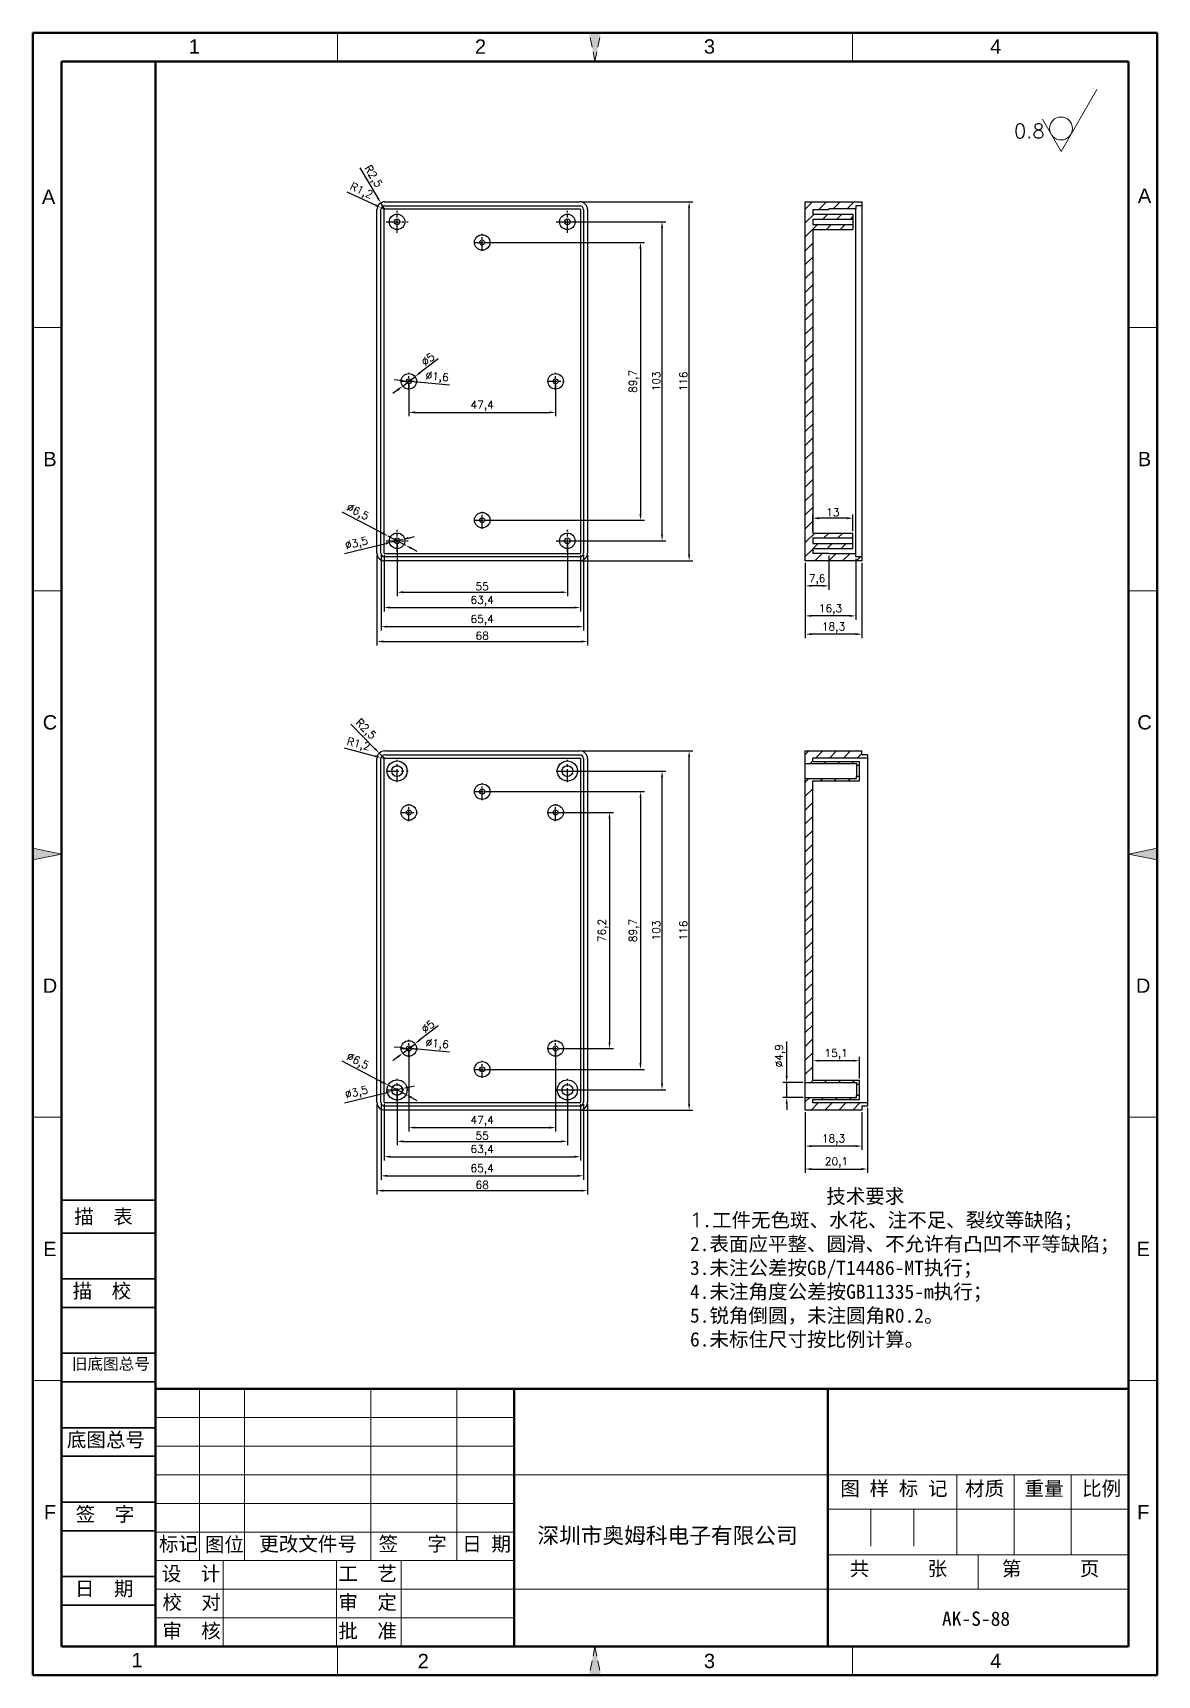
# Model space of a CAD drawing. Header units: millimetres. Extents: x 10420 to 10783, y 609 to 1139.
import ezdxf
from ezdxf.enums import TextEntityAlignment as Align

# ---------------------------------------------------------------- set-up
doc = ezdxf.new("R2010")
doc.units = ezdxf.units.MM
for name, pattern in [('ACAD_ISO10W100', [18, 12, -3, 0, -3]), ('CENTER', [50.8, 31.75, -6.35, 6.35, -6.35]), ('HIDDEN2', [4.7625, 3.175, -1.5875])]:
    doc.linetypes.add(name, pattern=pattern)
for name, color, linetype, lineweight in [('dim', 82, 'Continuous', 9), ('图层1', 7, 'ACAD_ISO10W100', 15), ('图层2', 7, 'Continuous', 30), ('图层3', 7, 'Continuous', 15), ('图层4', 7, 'Continuous', 40), ('图层5', 7, 'HIDDEN2', 15), ('细实线', 3, 'Continuous', 18)]:
    doc.layers.add(name, color=color, linetype=linetype, lineweight=lineweight)
doc.layers.add('尺寸线', color=7, linetype='Continuous')
doc.styles.get("Standard").update_dxf_attribs({"font": 'txt', "bigfont": 'gbcbig.shx'})
doc.styles.add('样式 3', font='arial.ttf', dxfattribs={"height": 3.8})
doc.dimstyles.new('ISO-25', dxfattribs={"dimtxt": 2.5, "dimasz": 2.5, "dimexe": 1.25, "dimexo": 0.625, "dimtad": 1, "dimtxsty": 'Standard', "dimcen": 2.5, "dimadec": 0, "dimazin": 0, "dimtfac": 1, "dimtmove": 0, "dimatfit": 3, "dimfxl": 0, "dimarcsym": 0})

msp = doc.modelspace()

# ---------------------------------------------------------------- texts
at = {"layer": '图层1', "color": 0, "style": '样式 3'}
for s, p in [('B', (10425.568, 1001.298)), ('B', (10779.074, 1001.298)), ('C', (10425.568, 916.252)), ('C', (10779.074, 916.252)), ('D', (10425.568, 831.206)), ('D', (10778.64, 831.206)), ('E', (10425.568, 746.16)), ('E', (10778.64, 746.16)), ('F', (10425.568, 661.114)), ('F', (10778.64, 661.114))]:
    msp.add_text(s, height=4.622, dxfattribs=at).set_placement(p, align=Align.MIDDLE)
at = {"layer": '图层1', "color": 0, "attachment_point": 1}
for s, insert, char_height, width in [('{\\fSimSun|b0|i0|c134|p2;图 样 标 记}', (10680.809, 671.126), 4.62206, 57.34374), ('{\\fSimSun|b0|i0|c134|p2;材质 }', (10721.122, 671.107), 4.62206, 38.54857), ('{\\fSimSun|b0|i0|c134|p2;标记}', (10460.758, 653.202), 4.62206, 12.94178), ('{\\fSimSun|b0|i0|c134|p2;图位}', (10475.601, 653.015), 4.62206, 12.94178), ('{\\fSimSun|b0|i0|c134|p2;更改文件号}', (10493.15, 653.202), 4.62206, 38.54857), ('{\\fSimSun|b0|i0|c134|p2;深圳市奥姆科电子有限公司}', (10582.987, 656.193), 5.13563, 97.03929), ('{\\fSimSun|b0|i0|c134|p2;审  核}', (10461.846, 625.121), 4.62206, 37.4818), ('{\\fSimSun|b0|i0|c134|p2;批  准}', (10518.71, 625.121), 4.62206, 38.54857)]:
    msp.add_mtext(s, dxfattribs=dict(at, insert=insert, char_height=char_height, width=width))
at = {"layer": '图层2', "color": 0, "attachment_point": 1}
for s, insert, char_height, width in [('{\\fSimSun|b0|i0|c134|p2;描\\fSimSun|b0|i0|c0|p2;  \\fSimSun|b0|i0|c134|p2;表}', (10433.412, 758.956), 4.62201, 51.79278), ('{\\fSimSun|b0|i0|c134|p2;描\\fSimSun|b0|i0|c0|p2;  \\fSimSun|b0|i0|c134|p2;校}', (10432.886, 734.921), 4.62201, 51.79278), ('{\\fSimSun|b0|i0|c134|p2;旧底图总号}', (10432.626, 710.887), 3.69765, 51.79278), ('{\\fSimSun|b0|i0|c134|p2;底图总号}', (10431.023, 686.852), 4.62201, 51.79278), ('{\\fSimSun|b0|i0|c134|p2;重量 }', (10740.313, 671.107), 4.62206, 38.54857), ('{\\fSimSun|b0|i0|c134|p2;比例 }', (10758.909, 671.107), 4.62206, 38.54857), ('{\\fSimSun|b0|i0|c134|p2;签\\fSimSun|b0|i0|c0|p2;  \\fSimSun|b0|i0|c134|p2;字}', (10433.886, 662.818), 4.62201, 51.79278), ('{\\fSimSun|b0|i0|c134|p2;签   字}', (10531.693, 653.202), 4.62206, 38.54857), ('{\\fSimSun|b0|i0|c134|p2;日 期}', (10558.692, 653.202), 4.62206, 38.54857), ('{\\fSimSun|b0|i0|c134|p2;设  计}', (10461.667, 643.609), 4.62206, 35.8284), ('{\\fSimSun|b0|i0|c134|p2;工  艺}', (10518.71, 643.609), 4.62206, 38.54857), ('{\\fSimSun|b0|i0|c134|p2;共      张}', (10683.856, 645.243), 4.62206, 51.13887), ('{\\fSimSun|b0|i0|c134|p2;第      页}', (10733.002, 645.243), 4.62206, 47.46694), ('{\\fSimSun|b0|i0|c134|p2;日\\fSimSun|b0|i0|c0|p2;  \\fSimSun|b0|i0|c134|p2;期}', (10433.623, 638.783), 4.62201, 51.79278), ('{\\fSimSun|b0|i0|c134|p2;校  对}', (10461.889, 634.365), 4.62206, 33.5133), ('{\\fSimSun|b0|i0|c134|p2;审  定}', (10518.71, 634.365), 4.62206, 38.54857), ('{\\fSimSun|b0|i0|c134|p2;AK-S-88}', (10713.657, 629.068), 4.62206, 47.46694)]:
    msp.add_mtext(s, dxfattribs=dict(at, insert=insert, char_height=char_height, width=width))
at = {"layer": '图层3', "color": 0, "insert": (10632.265, 765.507), "char_height": 4.62206, "width": 218.92104, "attachment_point": 1}
msp.add_mtext('{\\fSimSun|b0|i0|c134|p54;              技术要求\\P}1{\\fSimSun|b0|i0|c134|p54;.工件无色斑、水花、注不足、裂纹等缺陷；\\P2.表面应平整、圆滑、不允许有凸凹不平等缺陷；\\P3.未注公差按GB/T14486-MT执行；\\P4.未注角度公差按GB11335-m执行；\\P5.锐角倒圆，未注圆角R0.2。}\\P{\\fSimSun|b0|i0|c134|p2;6.未标住尺寸按比例计算。}', dxfattribs=at)
at = {"layer": '图层5', "color": 0, "style": '样式 3'}
for s, p in [('1', (10472.174, 1134.545)), ('2', (10564.616, 1134.545)), ('3', (10638.569, 1134.545)), ('4', (10731.01, 1134.545)), ('A', (10425.119, 1086.007)), ('A', (10779.074, 1086.344)), ('1', (10453.686, 613.379)), ('2', (10546.127, 613.103)), ('3', (10638.569, 613.103)), ('4', (10731.01, 613.103))]:
    msp.add_text(s, height=4.622, dxfattribs=at).set_placement(p, align=Align.MIDDLE)
at = {"layer": '细实线', "color": 0, "insert": (10736.905, 1109.544), "char_height": 4.6221, "width": 17.25624, "attachment_point": 1}
msp.add_mtext('0.8', dxfattribs=at)

# ---------------------------------------------------------------- blocks, each defined once
blk = doc.blocks.new('*D884')
at = {"layer": 'Defpoints', "color": 0}
for p in [(10596.68, 907.03), (10631.99, 907.03), (10596.68, 791.03)]:
    blk.add_point(p, dxfattribs=at)
at = {"layer": 'dim', "color": 0, "lineweight": -2}
for p, q in [((10597.3, 907.03), (10633.24, 907.03)), ((10631.99, 793.03), (10631.99, 905.03)), ((10597.3, 791.03), (10633.24, 791.03))]:
    blk.add_line(p, q, dxfattribs=at)
at = {"layer": 'dim', "color": 0}
for points in [[(10631.66, 905.03), (10632.33, 905.03), (10631.99, 907.03)], [(10631.66, 793.03), (10632.33, 793.03), (10631.99, 791.03)]]:
    blk.add_solid(points, dxfattribs=at)
at = {"layer": 'dim', "color": 0, "insert": (10630.12, 849.03), "char_height": 2.5, "attachment_point": 5, "rotation": 90}
blk.add_mtext('116', dxfattribs=at)
blk = doc.blocks.new('*D885')
at = {"layer": 'Defpoints', "color": 0}
for p in [(10592.68, 900.53), (10623.26, 900.53), (10592.68, 797.53)]:
    blk.add_point(p, dxfattribs=at)
at = {"layer": 'dim', "color": 0, "lineweight": -2}
for p, q in [((10593.3, 900.53), (10624.51, 900.53)), ((10623.26, 799.53), (10623.26, 898.53)), ((10593.3, 797.53), (10624.51, 797.53))]:
    blk.add_line(p, q, dxfattribs=at)
at = {"layer": 'dim', "color": 0}
for points in [[(10622.93, 898.53), (10623.59, 898.53), (10623.26, 900.53)], [(10622.93, 799.53), (10623.59, 799.53), (10623.26, 797.53)]]:
    blk.add_solid(points, dxfattribs=at)
at = {"layer": 'dim', "color": 0, "insert": (10621.38, 849.03), "char_height": 2.5, "attachment_point": 5, "rotation": 90}
blk.add_mtext('103', dxfattribs=at)
blk = doc.blocks.new('*D886')
at = {"layer": 'Defpoints', "color": 0}
for p in [(10588.88, 887.13), (10588.88, 810.93), (10606.27, 810.93)]:
    blk.add_point(p, dxfattribs=at)
at = {"layer": 'dim', "color": 0, "lineweight": -2}
for p, q in [((10589.5, 887.13), (10607.52, 887.13)), ((10606.27, 885.13), (10606.27, 812.93)), ((10589.5, 810.93), (10607.52, 810.93))]:
    blk.add_line(p, q, dxfattribs=at)
at = {"layer": 'dim', "color": 0}
for points in [[(10605.94, 885.13), (10606.6, 885.13), (10606.27, 887.13)], [(10605.94, 812.93), (10606.6, 812.93), (10606.27, 810.93)]]:
    blk.add_solid(points, dxfattribs=at)
at = {"layer": 'dim', "color": 0, "insert": (10604.19, 849.03), "char_height": 2.5, "attachment_point": 5, "rotation": 90}
blk.add_mtext('76,2', dxfattribs=at)
blk = doc.blocks.new('*D887')
at = {"layer": 'Defpoints', "color": 0}
for p in [(10565.18, 893.88), (10565.18, 804.18), (10616.29, 804.18)]:
    blk.add_point(p, dxfattribs=at)
at = {"layer": 'dim', "color": 0, "lineweight": -2}
for p, q in [((10565.8, 893.88), (10617.54, 893.88)), ((10616.29, 891.88), (10616.29, 806.18)), ((10565.8, 804.18), (10617.54, 804.18))]:
    blk.add_line(p, q, dxfattribs=at)
at = {"layer": 'dim', "color": 0}
for points in [[(10615.95, 891.88), (10616.62, 891.88), (10616.29, 893.88)], [(10615.95, 806.18), (10616.62, 806.18), (10616.29, 804.18)]]:
    blk.add_solid(points, dxfattribs=at)
at = {"layer": 'dim', "color": 0, "insert": (10614.2, 849.03), "char_height": 2.5, "attachment_point": 5, "rotation": 90}
blk.add_mtext('89,7', dxfattribs=at)
blk = doc.blocks.new('*D888')
at = {"layer": 'Defpoints', "color": 0}
for p in [(10531.18, 793.53), (10599.18, 793.53), (10599.18, 765)]:
    blk.add_point(p, dxfattribs=at)
at = {"layer": 'dim', "color": 0, "lineweight": -2}
for p, q in [((10531.18, 792.9), (10531.18, 763.75)), ((10599.18, 792.9), (10599.18, 763.75)), ((10533.18, 765), (10597.18, 765))]:
    blk.add_line(p, q, dxfattribs=at)
at = {"layer": 'dim', "color": 0}
for points in [[(10533.18, 765.33), (10533.18, 764.67), (10531.18, 765)], [(10597.18, 765.33), (10597.18, 764.67), (10599.18, 765)]]:
    blk.add_solid(points, dxfattribs=at)
at = {"layer": 'dim', "color": 0, "insert": (10565.18, 766.87), "char_height": 2.5, "attachment_point": 5}
blk.add_mtext('68', dxfattribs=at)
blk = doc.blocks.new('*D889')
at = {"layer": 'Defpoints', "color": 0}
for p in [(10541.48, 810.93), (10588.88, 810.93), (10588.88, 785.36)]:
    blk.add_point(p, dxfattribs=at)
at = {"layer": 'dim', "color": 0, "lineweight": -2}
for p, q in [((10541.48, 810.3), (10541.48, 784.11)), ((10588.88, 810.3), (10588.88, 784.11)), ((10543.48, 785.36), (10586.88, 785.36))]:
    blk.add_line(p, q, dxfattribs=at)
at = {"layer": 'dim', "color": 0}
for points in [[(10543.48, 785.7), (10543.48, 785.03), (10541.48, 785.36)], [(10586.88, 785.7), (10586.88, 785.03), (10588.88, 785.36)]]:
    blk.add_solid(points, dxfattribs=at)
at = {"layer": 'dim', "color": 0, "insert": (10565.18, 787.45), "char_height": 2.5, "attachment_point": 5}
blk.add_mtext('47,4', dxfattribs=at)
blk = doc.blocks.new('*D890')
at = {"layer": 'Defpoints', "color": 0}
for p in [(10537.68, 797.53), (10592.68, 797.53), (10592.68, 780.91)]:
    blk.add_point(p, dxfattribs=at)
at = {"layer": 'dim', "color": 0, "lineweight": -2}
for p, q in [((10537.68, 796.9), (10537.68, 779.66)), ((10592.68, 796.9), (10592.68, 779.66)), ((10539.68, 780.91), (10590.68, 780.91))]:
    blk.add_line(p, q, dxfattribs=at)
at = {"layer": 'dim', "color": 0}
for points in [[(10539.68, 781.24), (10539.68, 780.57), (10537.68, 780.91)], [(10590.68, 781.24), (10590.68, 780.57), (10592.68, 780.91)]]:
    blk.add_solid(points, dxfattribs=at)
at = {"layer": 'dim', "color": 0, "insert": (10565.18, 782.78), "char_height": 2.5, "attachment_point": 5}
blk.add_mtext('55', dxfattribs=at)
blk = doc.blocks.new('*D891')
at = {"layer": 'Defpoints', "color": 0}
for p in [(10533.48, 793.53), (10596.88, 793.53), (10596.88, 775.97)]:
    blk.add_point(p, dxfattribs=at)
at = {"layer": 'dim', "color": 0, "lineweight": -2}
for p, q in [((10533.48, 792.9), (10533.48, 774.72)), ((10596.88, 792.9), (10596.88, 774.72)), ((10535.48, 775.97), (10594.88, 775.97))]:
    blk.add_line(p, q, dxfattribs=at)
at = {"layer": 'dim', "color": 0}
for points in [[(10535.48, 776.3), (10535.48, 775.63), (10533.48, 775.97)], [(10594.88, 776.3), (10594.88, 775.63), (10596.88, 775.97)]]:
    blk.add_solid(points, dxfattribs=at)
at = {"layer": 'dim', "color": 0, "insert": (10565.18, 778.05), "char_height": 2.5, "attachment_point": 5}
blk.add_mtext('63,4', dxfattribs=at)
blk = doc.blocks.new('*D892')
at = {"layer": 'Defpoints', "color": 0}
for p in [(10532.48, 793.53), (10597.88, 793.53), (10597.88, 769.79)]:
    blk.add_point(p, dxfattribs=at)
at = {"layer": 'dim', "color": 0, "lineweight": -2}
for p, q in [((10532.48, 792.9), (10532.48, 768.54)), ((10597.88, 792.9), (10597.88, 768.54)), ((10534.48, 769.79), (10595.88, 769.79))]:
    blk.add_line(p, q, dxfattribs=at)
at = {"layer": 'dim', "color": 0}
for points in [[(10534.48, 770.12), (10534.48, 769.46), (10532.48, 769.79)], [(10595.88, 770.12), (10595.88, 769.46), (10597.88, 769.79)]]:
    blk.add_solid(points, dxfattribs=at)
at = {"layer": 'dim', "color": 0, "insert": (10565.18, 771.87), "char_height": 2.5, "attachment_point": 5}
blk.add_mtext('65,4', dxfattribs=at)
blk = doc.blocks.new('*D893')
at = {"layer": 'Defpoints', "color": 0}
for p in [(10669.5, 791.03), (10689.6, 792.33), (10689.6, 771.98)]:
    blk.add_point(p, dxfattribs=at)
at = {"layer": 'dim', "color": 0, "lineweight": -2}
for p, q in [((10669.5, 790.4), (10669.5, 770.73)), ((10689.6, 791.7), (10689.6, 770.73)), ((10671.5, 771.98), (10687.6, 771.98))]:
    blk.add_line(p, q, dxfattribs=at)
at = {"layer": 'dim', "color": 0}
for points in [[(10671.5, 772.31), (10671.5, 771.65), (10669.5, 771.98)], [(10687.6, 772.31), (10687.6, 771.65), (10689.6, 771.98)]]:
    blk.add_solid(points, dxfattribs=at)
at = {"layer": 'dim', "color": 0, "insert": (10679.55, 774.06), "char_height": 2.5, "attachment_point": 5}
blk.add_mtext('20,1', dxfattribs=at)
blk = doc.blocks.new('*D894')
at = {"layer": 'Defpoints', "color": 0}
for p in [(10669.5, 791.03), (10687.8, 791.03), (10669.5, 779.39)]:
    blk.add_point(p, dxfattribs=at)
at = {"layer": 'dim', "color": 0, "lineweight": -2}
for p, q in [((10669.5, 790.4), (10669.5, 778.14)), ((10687.8, 790.4), (10687.8, 778.14)), ((10685.8, 779.39), (10671.5, 779.39))]:
    blk.add_line(p, q, dxfattribs=at)
at = {"layer": 'dim', "color": 0}
for points in [[(10671.5, 779.72), (10671.5, 779.06), (10669.5, 779.39)], [(10685.8, 779.72), (10685.8, 779.06), (10687.8, 779.39)]]:
    blk.add_solid(points, dxfattribs=at)
at = {"layer": 'dim', "color": 0, "insert": (10678.65, 781.47), "char_height": 2.5, "attachment_point": 5}
blk.add_mtext('18,3', dxfattribs=at)
blk = doc.blocks.new('*D895')
at = {"layer": 'Defpoints', "color": 0}
for p in [(10671.9, 806.97), (10671.9, 800.64), (10687, 800.64)]:
    blk.add_point(p, dxfattribs=at)
at = {"layer": 'dim', "color": 0, "lineweight": -2}
for p, q in [((10671.9, 801.27), (10671.9, 808.22)), ((10685, 806.97), (10673.9, 806.97)), ((10687, 801.27), (10687, 808.22))]:
    blk.add_line(p, q, dxfattribs=at)
at = {"layer": 'dim', "color": 0}
for points in [[(10673.9, 807.3), (10673.9, 806.64), (10671.9, 806.97)], [(10685, 807.3), (10685, 806.64), (10687, 806.97)]]:
    blk.add_solid(points, dxfattribs=at)
at = {"layer": 'dim', "color": 0, "insert": (10679.45, 809.05), "char_height": 2.5, "attachment_point": 5}
blk.add_mtext('15,1', dxfattribs=at)
blk = doc.blocks.new('*D896')
at = {"layer": 'Defpoints', "color": 0}
for p in [(10663.5, 799.98), (10669.5, 799.98), (10669.5, 795.08)]:
    blk.add_point(p, dxfattribs=at)
at = {"layer": 'dim', "color": 0, "lineweight": -2}
for p, q in [((10663.5, 801.98), (10663.5, 813.14)), ((10668.87, 799.98), (10662.25, 799.98)), ((10663.5, 795.08), (10663.5, 799.98)), ((10668.87, 795.08), (10662.25, 795.08)), ((10663.5, 793.08), (10663.5, 791.08))]:
    blk.add_line(p, q, dxfattribs=at)
at = {"layer": 'dim', "color": 0}
for points in [[(10663.16, 801.98), (10663.83, 801.98), (10663.5, 799.98)], [(10663.16, 793.08), (10663.83, 793.08), (10663.5, 795.08)]]:
    blk.add_solid(points, dxfattribs=at)
at = {"layer": 'dim', "color": 0, "insert": (10661.41, 808.56), "char_height": 2.5, "attachment_point": 5, "rotation": 90}
blk.add_mtext('%%c4,9', dxfattribs=at)
blk = doc.blocks.new('*D897')
at = {"layer": 'Defpoints', "color": 0}
for p in [(10534.8, 799.04), (10540.55, 796.02)]:
    blk.add_point(p, dxfattribs=at)
at = {"layer": 'dim', "color": 0, "lineweight": -2}
for p, q in [((10519.82, 806.9), (10533.03, 799.97)), ((10540.55, 796.02), (10534.8, 799.04)), ((10542.33, 795.09), (10544.1, 794.16))]:
    blk.add_line(p, q, dxfattribs=at)
at = {"layer": 'dim', "color": 0}
for points in [[(10533.18, 800.26), (10532.87, 799.67), (10534.8, 799.04)], [(10542.48, 795.38), (10542.17, 794.79), (10540.55, 796.02)]]:
    blk.add_solid(points, dxfattribs=at)
at = {"layer": 'dim', "color": 0, "insert": (10524.84, 806.61), "char_height": 2.5, "attachment_point": 5, "rotation": 332.3211}
blk.add_mtext('∅6,5', dxfattribs=at)
blk = doc.blocks.new('*D898')
at = {"layer": 'Defpoints', "color": 0}
for p in [(10535.98, 797.11), (10539.38, 797.94)]:
    blk.add_point(p, dxfattribs=at)
at = {"layer": 'dim', "color": 0, "lineweight": -2}
for p, q in [((10520.66, 793.37), (10534.03, 796.64)), ((10539.38, 797.94), (10535.98, 797.11)), ((10541.32, 798.42), (10543.26, 798.89))]:
    blk.add_line(p, q, dxfattribs=at)
at = {"layer": 'dim', "color": 0}
for points in [[(10533.95, 796.96), (10534.11, 796.31), (10535.98, 797.11)], [(10541.24, 798.74), (10541.4, 798.09), (10539.38, 797.94)]]:
    blk.add_solid(points, dxfattribs=at)
at = {"layer": 'dim', "color": 0, "insert": (10524.62, 796.48), "char_height": 2.5, "attachment_point": 5, "rotation": 13.7347}
blk.add_mtext('∅3,5', dxfattribs=at)
blk = doc.blocks.new('*D899')
at = {"layer": 'Defpoints', "color": 0}
for p in [(10543.46, 812.45), (10539.49, 809.41)]:
    blk.add_point(p, dxfattribs=at)
at = {"layer": 'dim', "color": 0, "lineweight": -2}
for p, q in [((10550.93, 818.19), (10545.05, 813.67)), ((10539.49, 809.41), (10543.46, 812.45)), ((10537.91, 808.19), (10536.32, 806.97))]:
    blk.add_line(p, q, dxfattribs=at)
at = {"layer": 'dim', "color": 0}
for points in [[(10544.84, 813.93), (10545.25, 813.41), (10543.46, 812.45)], [(10537.71, 808.45), (10538.11, 807.92), (10539.49, 809.41)]]:
    blk.add_solid(points, dxfattribs=at)
at = {"layer": 'dim', "color": 0, "insert": (10547.64, 818.02), "char_height": 2.5, "attachment_point": 5, "rotation": 37.5319}
blk.add_mtext('∅5', dxfattribs=at)
blk = doc.blocks.new('*D900')
at = {"layer": 'Defpoints', "color": 0}
for p in [(10540.68, 811), (10542.27, 810.85)]:
    blk.add_point(p, dxfattribs=at)
at = {"layer": 'dim', "color": 0, "lineweight": -2}
for p, q in [((10538.69, 811.19), (10536.7, 811.38)), ((10540.68, 811), (10542.27, 810.85)), ((10554.55, 809.69), (10544.26, 810.66))]:
    blk.add_line(p, q, dxfattribs=at)
at = {"layer": 'dim', "color": 0}
for points in [[(10538.72, 811.52), (10538.66, 810.86), (10540.68, 811)], [(10544.3, 811), (10544.23, 810.33), (10542.27, 810.85)]]:
    blk.add_solid(points, dxfattribs=at)
at = {"layer": 'dim', "color": 0, "insert": (10550.6, 812.16), "char_height": 2.5, "attachment_point": 5, "rotation": 354.5928}
blk.add_mtext('∅1,6', dxfattribs=at)
blk = doc.blocks.new('*D901')
at = {"layer": 'Defpoints', "color": 0}
for p in [(10596.68, 1084.39), (10631.99, 1084.39), (10596.68, 968.39)]:
    blk.add_point(p, dxfattribs=at)
at = {"layer": 'dim', "color": 0, "lineweight": -2}
for p, q in [((10597.3, 1084.39), (10633.24, 1084.39)), ((10631.99, 970.39), (10631.99, 1082.39)), ((10597.3, 968.39), (10633.24, 968.39))]:
    blk.add_line(p, q, dxfattribs=at)
at = {"layer": 'dim', "color": 0}
for points in [[(10631.66, 1082.39), (10632.33, 1082.39), (10631.99, 1084.39)], [(10631.66, 970.39), (10632.33, 970.39), (10631.99, 968.39)]]:
    blk.add_solid(points, dxfattribs=at)
at = {"layer": 'dim', "color": 0, "insert": (10630.12, 1026.39), "char_height": 2.5, "attachment_point": 5, "rotation": 90}
blk.add_mtext('116', dxfattribs=at)
blk = doc.blocks.new('*D902')
at = {"layer": 'Defpoints', "color": 0}
for p in [(10592.68, 1077.89), (10623.26, 1077.89), (10592.68, 974.89)]:
    blk.add_point(p, dxfattribs=at)
at = {"layer": 'dim', "color": 0, "lineweight": -2}
for p, q in [((10593.3, 1077.89), (10624.51, 1077.89)), ((10623.26, 976.89), (10623.26, 1075.89)), ((10593.3, 974.89), (10624.51, 974.89))]:
    blk.add_line(p, q, dxfattribs=at)
at = {"layer": 'dim', "color": 0}
for points in [[(10622.93, 1075.89), (10623.59, 1075.89), (10623.26, 1077.89)], [(10622.93, 976.89), (10623.59, 976.89), (10623.26, 974.89)]]:
    blk.add_solid(points, dxfattribs=at)
at = {"layer": 'dim', "color": 0, "insert": (10621.38, 1026.39), "char_height": 2.5, "attachment_point": 5, "rotation": 90}
blk.add_mtext('103', dxfattribs=at)
blk = doc.blocks.new('*D904')
at = {"layer": 'Defpoints', "color": 0}
for p in [(10565.18, 1071.24), (10565.18, 981.54), (10616.29, 981.54)]:
    blk.add_point(p, dxfattribs=at)
at = {"layer": 'dim', "color": 0, "lineweight": -2}
for p, q in [((10565.8, 1071.24), (10617.54, 1071.24)), ((10616.29, 1069.24), (10616.29, 983.54)), ((10565.8, 981.54), (10617.54, 981.54))]:
    blk.add_line(p, q, dxfattribs=at)
at = {"layer": 'dim', "color": 0}
for points in [[(10615.95, 1069.24), (10616.62, 1069.24), (10616.29, 1071.24)], [(10615.95, 983.54), (10616.62, 983.54), (10616.29, 981.54)]]:
    blk.add_solid(points, dxfattribs=at)
at = {"layer": 'dim', "color": 0, "insert": (10614.2, 1026.39), "char_height": 2.5, "attachment_point": 5, "rotation": 90}
blk.add_mtext('89,7', dxfattribs=at)
blk = doc.blocks.new('*D905')
at = {"layer": 'Defpoints', "color": 0}
for p in [(10531.18, 970.89), (10599.18, 970.89), (10599.18, 942.36)]:
    blk.add_point(p, dxfattribs=at)
at = {"layer": 'dim', "color": 0, "lineweight": -2}
for p, q in [((10531.18, 970.27), (10531.18, 941.11)), ((10599.18, 970.27), (10599.18, 941.11)), ((10533.18, 942.36), (10597.18, 942.36))]:
    blk.add_line(p, q, dxfattribs=at)
at = {"layer": 'dim', "color": 0}
for points in [[(10533.18, 942.7), (10533.18, 942.03), (10531.18, 942.36)], [(10597.18, 942.7), (10597.18, 942.03), (10599.18, 942.36)]]:
    blk.add_solid(points, dxfattribs=at)
at = {"layer": 'dim', "color": 0, "insert": (10565.18, 944.24), "char_height": 2.5, "attachment_point": 5}
blk.add_mtext('68', dxfattribs=at)
blk = doc.blocks.new('*D907')
at = {"layer": 'Defpoints', "color": 0}
for p in [(10537.68, 974.89), (10592.68, 974.89), (10592.68, 958.27)]:
    blk.add_point(p, dxfattribs=at)
at = {"layer": 'dim', "color": 0, "lineweight": -2}
for p, q in [((10537.68, 974.27), (10537.68, 957.02)), ((10592.68, 974.27), (10592.68, 957.02)), ((10539.68, 958.27), (10590.68, 958.27))]:
    blk.add_line(p, q, dxfattribs=at)
at = {"layer": 'dim', "color": 0}
for points in [[(10539.68, 958.61), (10539.68, 957.94), (10537.68, 958.27)], [(10590.68, 958.61), (10590.68, 957.94), (10592.68, 958.27)]]:
    blk.add_solid(points, dxfattribs=at)
at = {"layer": 'dim', "color": 0, "insert": (10565.18, 960.15), "char_height": 2.5, "attachment_point": 5}
blk.add_mtext('55', dxfattribs=at)
blk = doc.blocks.new('*D908')
at = {"layer": 'Defpoints', "color": 0}
for p in [(10533.48, 970.89), (10596.88, 970.89), (10596.88, 953.33)]:
    blk.add_point(p, dxfattribs=at)
at = {"layer": 'dim', "color": 0, "lineweight": -2}
for p, q in [((10533.48, 970.27), (10533.48, 952.08)), ((10596.88, 970.27), (10596.88, 952.08)), ((10535.48, 953.33), (10594.88, 953.33))]:
    blk.add_line(p, q, dxfattribs=at)
at = {"layer": 'dim', "color": 0}
for points in [[(10535.48, 953.67), (10535.48, 953), (10533.48, 953.33)], [(10594.88, 953.67), (10594.88, 953), (10596.88, 953.33)]]:
    blk.add_solid(points, dxfattribs=at)
at = {"layer": 'dim', "color": 0, "insert": (10565.18, 955.42), "char_height": 2.5, "attachment_point": 5}
blk.add_mtext('63,4', dxfattribs=at)
blk = doc.blocks.new('*D909')
at = {"layer": 'Defpoints', "color": 0}
for p in [(10532.48, 970.89), (10597.88, 970.89), (10597.88, 947.16)]:
    blk.add_point(p, dxfattribs=at)
at = {"layer": 'dim', "color": 0, "lineweight": -2}
for p, q in [((10532.48, 970.27), (10532.48, 945.91)), ((10597.88, 970.27), (10597.88, 945.91)), ((10534.48, 947.16), (10595.88, 947.16))]:
    blk.add_line(p, q, dxfattribs=at)
at = {"layer": 'dim', "color": 0}
for points in [[(10534.48, 947.49), (10534.48, 946.82), (10532.48, 947.16)], [(10595.88, 947.49), (10595.88, 946.82), (10597.88, 947.16)]]:
    blk.add_solid(points, dxfattribs=at)
at = {"layer": 'dim', "color": 0, "insert": (10565.18, 949.24), "char_height": 2.5, "attachment_point": 5}
blk.add_mtext('65,4', dxfattribs=at)
blk = doc.blocks.new('*D910')
at = {"layer": 'Defpoints', "color": 0}
for p in [(10534.8, 976.4), (10540.55, 973.38)]:
    blk.add_point(p, dxfattribs=at)
at = {"layer": 'dim', "color": 0, "lineweight": -2}
for p, q in [((10519.82, 984.26), (10533.03, 977.33)), ((10540.55, 973.38), (10534.8, 976.4)), ((10542.33, 972.46), (10544.1, 971.53))]:
    blk.add_line(p, q, dxfattribs=at)
at = {"layer": 'dim', "color": 0}
for points in [[(10533.18, 977.63), (10532.87, 977.04), (10534.8, 976.4)], [(10542.48, 972.75), (10542.17, 972.16), (10540.55, 973.38)]]:
    blk.add_solid(points, dxfattribs=at)
at = {"layer": 'dim', "color": 0, "insert": (10524.84, 983.98), "char_height": 2.5, "attachment_point": 5, "rotation": 332.3211}
blk.add_mtext('∅6,5', dxfattribs=at)
blk = doc.blocks.new('*D911')
at = {"layer": 'Defpoints', "color": 0}
for p in [(10535.98, 974.48), (10539.38, 975.31)]:
    blk.add_point(p, dxfattribs=at)
at = {"layer": 'dim', "color": 0, "lineweight": -2}
for p, q in [((10541.32, 975.78), (10543.26, 976.26)), ((10520.66, 970.73), (10534.03, 974)), ((10539.38, 975.31), (10535.98, 974.48))]:
    blk.add_line(p, q, dxfattribs=at)
at = {"layer": 'dim', "color": 0}
for points in [[(10541.24, 976.11), (10541.4, 975.46), (10539.38, 975.31)], [(10533.95, 974.33), (10534.11, 973.68), (10535.98, 974.48)]]:
    blk.add_solid(points, dxfattribs=at)
at = {"layer": 'dim', "color": 0, "insert": (10524.62, 973.85), "char_height": 2.5, "attachment_point": 5, "rotation": 13.7347}
blk.add_mtext('∅3,5', dxfattribs=at)
blk = doc.blocks.new('*D912')
at = {"layer": 'Defpoints', "color": 0}
for p in [(10539.49, 1024.87), (10543.46, 1027.92)]:
    blk.add_point(p, dxfattribs=at)
at = {"layer": 'dim', "color": 0, "lineweight": -2}
for p, q in [((10550.93, 1033.65), (10545.05, 1029.14)), ((10539.49, 1024.87), (10543.46, 1027.92)), ((10537.91, 1023.65), (10536.32, 1022.43))]:
    blk.add_line(p, q, dxfattribs=at)
at = {"layer": 'dim', "color": 0}
for points in [[(10544.84, 1029.4), (10545.25, 1028.87), (10543.46, 1027.92)], [(10537.71, 1023.92), (10538.11, 1023.39), (10539.49, 1024.87)]]:
    blk.add_solid(points, dxfattribs=at)
at = {"layer": 'dim', "color": 0, "insert": (10547.64, 1033.49), "char_height": 2.5, "attachment_point": 5, "rotation": 37.5319}
blk.add_mtext('∅5', dxfattribs=at)
blk = doc.blocks.new('*D913')
at = {"layer": 'Defpoints', "color": 0}
for p in [(10540.68, 1026.47), (10542.27, 1026.32)]:
    blk.add_point(p, dxfattribs=at)
at = {"layer": 'dim', "color": 0, "lineweight": -2}
for p, q in [((10538.69, 1026.66), (10536.7, 1026.85)), ((10540.68, 1026.47), (10542.27, 1026.32)), ((10554.55, 1025.16), (10544.26, 1026.13))]:
    blk.add_line(p, q, dxfattribs=at)
at = {"layer": 'dim', "color": 0}
for points in [[(10538.72, 1026.99), (10538.66, 1026.33), (10540.68, 1026.47)], [(10544.3, 1026.46), (10544.23, 1025.8), (10542.27, 1026.32)]]:
    blk.add_solid(points, dxfattribs=at)
at = {"layer": 'dim', "color": 0, "insert": (10550.6, 1027.62), "char_height": 2.5, "attachment_point": 5, "rotation": 354.5928}
blk.add_mtext('∅1,6', dxfattribs=at)
blk = doc.blocks.new('*D914')
at = {"layer": 'Defpoints', "color": 0}
for p in [(10541.48, 1026.39), (10588.88, 1026.39), (10588.88, 1016.37)]:
    blk.add_point(p, dxfattribs=at)
at = {"layer": 'dim', "color": 0, "lineweight": -2}
for p, q in [((10541.48, 1025.77), (10541.48, 1015.12)), ((10588.88, 1025.77), (10588.88, 1015.12)), ((10543.48, 1016.37), (10586.88, 1016.37))]:
    blk.add_line(p, q, dxfattribs=at)
at = {"layer": 'dim', "color": 0}
for points in [[(10543.48, 1016.7), (10543.48, 1016.03), (10541.48, 1016.37)], [(10586.88, 1016.7), (10586.88, 1016.03), (10588.88, 1016.37)]]:
    blk.add_solid(points, dxfattribs=at)
at = {"layer": 'dim', "color": 0, "insert": (10565.18, 1018.45), "char_height": 2.5, "attachment_point": 5}
blk.add_mtext('47,4', dxfattribs=at)
blk = doc.blocks.new('*D915')
at = {"layer": 'Defpoints', "color": 0}
for p in [(10532.39, 1084.04), (10533.68, 1081.89)]:
    blk.add_point(p, dxfattribs=at)
at = {"layer": 'dim', "color": 0, "lineweight": -2}
for p, q in [((10525.61, 1095.33), (10531.36, 1085.75)), ((10533.68, 1081.89), (10532.39, 1084.04))]:
    blk.add_line(p, q, dxfattribs=at)
at = {"layer": 'dim', "color": 0}
blk.add_solid([(10531.65, 1085.92), (10531.07, 1085.58), (10532.39, 1084.04)], dxfattribs=at)
at = {"layer": 'dim', "color": 0, "insert": (10529.76, 1092.47), "char_height": 2.5, "attachment_point": 5, "rotation": 300.982}
blk.add_mtext('R2,5', dxfattribs=at)
blk = doc.blocks.new('*D916')
at = {"layer": 'Defpoints', "color": 0}
for p in [(10532.59, 1082.4), (10533.68, 1081.89)]:
    blk.add_point(p, dxfattribs=at)
at = {"layer": 'dim', "color": 0, "lineweight": -2}
for p, q in [((10521.4, 1087.59), (10530.77, 1083.24)), ((10533.68, 1081.89), (10532.59, 1082.4))]:
    blk.add_line(p, q, dxfattribs=at)
at = {"layer": 'dim', "color": 0}
blk.add_solid([(10530.91, 1083.54), (10530.63, 1082.94), (10532.59, 1082.4)], dxfattribs=at)
at = {"layer": 'dim', "color": 0, "insert": (10526.06, 1087.72), "char_height": 2.5, "attachment_point": 5, "rotation": 335.123}
blk.add_mtext('R1,2', dxfattribs=at)
blk = doc.blocks.new('*D917')
at = {"layer": 'Defpoints', "color": 0}
for p in [(10531.92, 906.31), (10533.68, 904.53)]:
    blk.add_point(p, dxfattribs=at)
at = {"layer": 'dim', "color": 0, "lineweight": -2}
for p, q in [((10522.69, 915.7), (10530.52, 907.74)), ((10533.68, 904.53), (10531.92, 906.31))]:
    blk.add_line(p, q, dxfattribs=at)
at = {"layer": 'dim', "color": 0}
blk.add_solid([(10530.76, 907.97), (10530.28, 907.5), (10531.92, 906.31)], dxfattribs=at)
at = {"layer": 'dim', "color": 0, "insert": (10527.39, 913.89), "char_height": 2.5, "attachment_point": 5, "rotation": 314.5246}
blk.add_mtext('R2,5', dxfattribs=at)
blk = doc.blocks.new('*D918')
at = {"layer": 'Defpoints', "color": 0}
for p in [(10532.52, 904.84), (10533.68, 904.53)]:
    blk.add_point(p, dxfattribs=at)
at = {"layer": 'dim', "color": 0, "lineweight": -2}
for p, q in [((10520.6, 908.01), (10530.58, 905.35)), ((10533.68, 904.53), (10532.52, 904.84))]:
    blk.add_line(p, q, dxfattribs=at)
at = {"layer": 'dim', "color": 0}
blk.add_solid([(10530.67, 905.67), (10530.5, 905.03), (10532.52, 904.84)], dxfattribs=at)
at = {"layer": 'dim', "color": 0, "insert": (10525.16, 908.95), "char_height": 2.5, "attachment_point": 5, "rotation": 345.1113}
blk.add_mtext('R1,2', dxfattribs=at)
blk = doc.blocks.new('*D919')
at = {"layer": 'Defpoints', "color": 0}
for p in [(10669.5, 968.39), (10687.8, 968.39), (10669.5, 944.73)]:
    blk.add_point(p, dxfattribs=at)
at = {"layer": 'dim', "color": 0, "lineweight": -2}
for p, q in [((10669.5, 967.77), (10669.5, 943.48)), ((10687.8, 967.77), (10687.8, 943.48)), ((10685.8, 944.73), (10671.5, 944.73))]:
    blk.add_line(p, q, dxfattribs=at)
at = {"layer": 'dim', "color": 0}
for points in [[(10671.5, 945.07), (10671.5, 944.4), (10669.5, 944.73)], [(10685.8, 945.07), (10685.8, 944.4), (10687.8, 944.73)]]:
    blk.add_solid(points, dxfattribs=at)
at = {"layer": 'dim', "color": 0, "insert": (10678.65, 946.82), "char_height": 2.5, "attachment_point": 5}
blk.add_mtext('18,3', dxfattribs=at)
blk = doc.blocks.new('*D920')
at = {"layer": 'Defpoints', "color": 0}
for p in [(10669.5, 968.39), (10685.8, 969.69), (10669.5, 950.64)]:
    blk.add_point(p, dxfattribs=at)
at = {"layer": 'dim', "color": 0, "lineweight": -2}
for p, q in [((10669.5, 967.77), (10669.5, 949.39)), ((10685.8, 969.07), (10685.8, 949.39)), ((10683.8, 950.64), (10671.5, 950.64))]:
    blk.add_line(p, q, dxfattribs=at)
at = {"layer": 'dim', "color": 0}
for points in [[(10671.5, 950.97), (10671.5, 950.31), (10669.5, 950.64)], [(10683.8, 950.97), (10683.8, 950.31), (10685.8, 950.64)]]:
    blk.add_solid(points, dxfattribs=at)
at = {"layer": 'dim', "color": 0, "insert": (10677.65, 952.72), "char_height": 2.5, "attachment_point": 5}
blk.add_mtext('16,3', dxfattribs=at)
blk = doc.blocks.new('*D921')
at = {"layer": 'Defpoints', "color": 0}
for p in [(10671.9, 982.18), (10671.9, 977.39), (10684.9, 977.39)]:
    blk.add_point(p, dxfattribs=at)
at = {"layer": 'dim', "color": 0, "lineweight": -2}
for p, q in [((10671.9, 978.02), (10671.9, 983.43)), ((10682.9, 982.18), (10673.9, 982.18)), ((10684.9, 978.02), (10684.9, 983.43))]:
    blk.add_line(p, q, dxfattribs=at)
at = {"layer": 'dim', "color": 0}
for points in [[(10673.9, 982.52), (10673.9, 981.85), (10671.9, 982.18)], [(10682.9, 982.52), (10682.9, 981.85), (10684.9, 982.18)]]:
    blk.add_solid(points, dxfattribs=at)
at = {"layer": 'dim', "color": 0, "insert": (10678.4, 984.06), "char_height": 2.5, "attachment_point": 5}
blk.add_mtext('13', dxfattribs=at)
blk = doc.blocks.new('*D922')
at = {"layer": 'Defpoints', "color": 0}
for p in [(10677.1, 970.69), (10669.5, 968.39), (10669.5, 960.32)]:
    blk.add_point(p, dxfattribs=at)
at = {"layer": 'dim', "color": 0, "lineweight": -2}
for p, q in [((10669.5, 967.77), (10669.5, 959.07)), ((10677.1, 970.07), (10677.1, 959.07)), ((10675.1, 960.32), (10671.5, 960.32))]:
    blk.add_line(p, q, dxfattribs=at)
at = {"layer": 'dim', "color": 0}
for points in [[(10671.5, 960.65), (10671.5, 959.99), (10669.5, 960.32)], [(10675.1, 960.65), (10675.1, 959.99), (10677.1, 960.32)]]:
    blk.add_solid(points, dxfattribs=at)
at = {"layer": 'dim', "color": 0, "insert": (10673.3, 962.4), "char_height": 2.5, "attachment_point": 5}
blk.add_mtext('7,6', dxfattribs=at)

# ---------------------------------------------------------------- dimensions: what is measured, and where the dimension line sits
at = {"layer": 'dim'}
for center, mpoint, picture, middle in [((10533.677, 1081.894), (10532.39, 1084.037), '*D915', (10529.757, 1092.468)), ((10533.677, 1081.894), (10532.588, 1082.399), '*D916', (10526.056, 1087.724)), ((10533.677, 904.528), (10531.924, 906.311), '*D917', (10527.39, 913.891)), ((10533.677, 904.528), (10532.517, 904.837), '*D918', (10525.16, 908.948))]:
    dim = msp.add_radius_dim(center=center, mpoint=mpoint, dimstyle='ISO-25', override={"dimasz": 2}, dxfattribs=at)
    dim.commit()
    dim.dimension.update_dxf_attribs({"geometry": picture, "text_midpoint": middle})
for base, p1, p2, picture, middle in [((10631.994, 1084.394), (10596.677, 968.394), (10596.677, 1084.394), '*D901', (10630.119, 1026.394)), ((10623.259, 1077.894), (10592.677, 974.894), (10592.677, 1077.894), '*D902', (10621.384, 1026.394)), ((10616.287, 981.544), (10565.177, 1071.244), (10565.177, 981.544), '*D904', (10614.204, 1026.394)), ((10631.994, 907.028), (10596.677, 791.028), (10596.677, 907.028), '*D884', (10630.119, 849.028)), ((10623.259, 900.528), (10592.677, 797.528), (10592.677, 900.528), '*D885', (10621.384, 849.028)), ((10616.287, 804.178), (10565.177, 893.878), (10565.177, 804.178), '*D887', (10614.204, 849.028)), ((10606.269, 810.928), (10588.877, 887.128), (10588.877, 810.928), '*D886', (10604.186, 849.028))]:
    dim = msp.add_linear_dim(base=base, p1=p1, p2=p2, angle=90, dimstyle='ISO-25', override={"dimasz": 2}, dxfattribs=at)
    dim.commit()
    dim.dimension.update_dxf_attribs({"geometry": picture, "text_midpoint": middle})
for p1, p2, picture, middle in [((10539.494, 1024.871), (10543.459, 1027.917), '*D912', (10547.637, 1033.49)), ((10540.68, 1026.469), (10542.273, 1026.318), '*D913', (10550.6, 1027.623)), ((10539.494, 809.405), (10543.459, 812.451), '*D899', (10547.637, 818.025)), ((10540.68, 811.004), (10542.273, 810.853), '*D900', (10550.6, 812.157))]:
    dim = msp.add_diameter_dim_2p(p1=p1, p2=p2, dimstyle='ISO-25', override={"dimasz": 2}, dxfattribs=at)
    dim.commit()
    dim.dimension.update_dxf_attribs({"geometry": picture, "text_midpoint": middle})
for base, p1, p2, picture, middle in [((10588.877, 1016.365), (10541.477, 1026.394), (10588.877, 1026.394), '*D914', (10565.177, 1018.448)), ((10671.897, 982.184), (10684.897, 977.394), (10671.897, 977.394), '*D921', (10678.397, 984.059)), ((10599.177, 942.365), (10531.177, 970.894), (10599.177, 970.894), '*D905', (10565.177, 944.24)), ((10597.877, 947.156), (10532.477, 970.894), (10597.877, 970.894), '*D909', (10565.177, 949.239)), ((10596.877, 953.334), (10533.477, 970.894), (10596.877, 970.894), '*D908', (10565.177, 955.417)), ((10592.677, 958.273), (10537.677, 974.894), (10592.677, 974.894), '*D907', (10565.177, 960.148)), ((10669.497, 960.32), (10677.097, 970.694), (10669.497, 968.394), '*D922', (10673.297, 962.403)), ((10669.497, 950.641), (10685.797, 969.694), (10669.497, 968.394), '*D920', (10677.647, 952.724)), ((10669.497, 944.734), (10687.797, 968.394), (10669.497, 968.394), '*D919', (10678.647, 946.817)), ((10588.877, 785.363), (10541.477, 810.928), (10588.877, 810.928), '*D889', (10565.177, 787.446)), ((10671.897, 806.971), (10686.997, 800.643), (10671.897, 800.643), '*D895', (10679.447, 809.055)), ((10592.677, 780.908), (10537.677, 797.528), (10592.677, 797.528), '*D890', (10565.177, 782.783)), ((10599.177, 764.999), (10531.177, 793.528), (10599.177, 793.528), '*D888', (10565.177, 766.874)), ((10597.877, 769.79), (10532.477, 793.528), (10597.877, 793.528), '*D892', (10565.177, 771.874)), ((10596.877, 775.968), (10533.477, 793.528), (10596.877, 793.528), '*D891', (10565.177, 778.051)), ((10689.597, 771.981), (10669.497, 791.028), (10689.597, 792.328), '*D893', (10679.547, 774.064)), ((10669.497, 779.391), (10687.797, 791.028), (10669.497, 791.028), '*D894', (10678.647, 781.475))]:
    dim = msp.add_linear_dim(base=base, p1=p1, p2=p2, dimstyle='ISO-25', override={"dimasz": 2}, dxfattribs=at)
    dim.commit()
    dim.dimension.update_dxf_attribs({"geometry": picture, "text_midpoint": middle})
for p1, p2, picture, middle in [((10540.555, 973.384), (10534.799, 976.404), '*D910', (10523.877, 982.133)), ((10539.377, 975.309), (10535.977, 974.478), '*D911', (10525.112, 971.823)), ((10540.555, 796.019), (10534.799, 799.038), '*D897', (10523.877, 804.767)), ((10539.377, 797.944), (10535.977, 797.113), '*D898', (10525.112, 794.457))]:
    dim = msp.add_diameter_dim_2p(p1=p1, p2=p2, dimstyle='ISO-25', override={"dimasz": 2}, dxfattribs=at)
    dim.commit()
    dim.dimension.update_dxf_attribs({"geometry": picture, "text_midpoint": middle, "dimtype": 163})
dim = msp.add_linear_dim(base=(10663.496, 799.978), p1=(10669.497, 795.078), p2=(10669.497, 799.978), angle=90, text='%%c<>', dimstyle='ISO-25', override={"dimasz": 2}, dxfattribs=at)
dim.commit()
dim.dimension.update_dxf_attribs({"geometry": '*D896', "text_midpoint": (10661.413, 808.562)})

# ---------------------------------------------------------------- hatches: boundary and pattern name
h = msp.add_hatch()
h.set_pattern_fill('ANSI31', color=256, style=0)
h.set_pattern_definition([(45, (-14.8334, -11.3678), (-2.245064, 2.245064), [])])
h.paths.add_polyline_path([(10669.497, 1084.394), (10669.497, 968.394), (10687.797, 968.394), (10687.797, 969.694), (10685.797, 969.694), (10685.797, 970.694), (10677.097, 970.694), (10677.097, 970.894), (10671.897, 970.894), (10671.897, 972.394), (10684.897, 972.394), (10684.897, 973.994), (10671.897, 973.994), (10671.897, 975.794), (10684.897, 975.794), (10684.897, 977.394), (10671.897, 977.394), (10671.897, 1075.394), (10684.897, 1075.394), (10684.897, 1076.994), (10671.897, 1076.994), (10671.897, 1078.794), (10684.897, 1078.794), (10684.897, 1080.394), (10671.897, 1080.394), (10671.897, 1081.894), (10677.097, 1081.894), (10677.097, 1082.094), (10685.797, 1082.094), (10685.797, 1083.094), (10687.797, 1083.094), (10687.797, 1084.394)])
h = msp.add_hatch()
h.set_pattern_fill('ANSI31', color=256, style=0)
h.set_pattern_definition([(45, (-18.2838, -11.3678), (-2.245064, 2.245064), [])])
h.paths.add_polyline_path([(10671.897, 793.328), (10671.897, 794.414), (10686.997, 794.414), (10686.997, 795.778), (10685.997, 795.778), (10685.997, 795.078), (10669.497, 795.078), (10669.497, 791.028), (10687.797, 791.028), (10687.797, 792.328), (10689.597, 792.328), (10689.597, 793.328)])
h.paths.add_polyline_path([(10671.897, 897.414), (10686.997, 897.414), (10686.997, 898.778), (10685.997, 898.778), (10685.997, 898.078), (10669.497, 898.078), (10669.497, 799.978), (10685.997, 799.978), (10685.997, 799.278), (10686.997, 799.278), (10686.997, 800.643), (10671.897, 800.643)])
h.paths.add_polyline_path([(10669.497, 907.028), (10669.497, 902.978), (10685.997, 902.978), (10685.997, 902.278), (10686.997, 902.278), (10686.997, 903.643), (10671.897, 903.643), (10671.897, 904.728), (10689.597, 904.728), (10689.597, 905.728), (10687.797, 905.728), (10687.797, 907.028)])
at = {"layer": '图层1'}
for points in [[(10429.281, 873.729), (10420.037, 875.632), (10420.037, 871.827)], [(10773.903, 873.729), (10783.147, 875.632), (10783.147, 871.827)]]:
    msp.add_hatch(color=0, dxfattribs=at).paths.add_polyline_path(points)
at = {"layer": '图层5'}
for points in [[(10601.592, 1129.699), (10599.689, 1138.943), (10603.495, 1138.943)], [(10601.592, 617.759), (10599.689, 608.515), (10603.495, 608.515)]]:
    msp.add_hatch(color=0, dxfattribs=at).paths.add_polyline_path(points)

# ---------------------------------------------------------------- linework, layer by layer
for p, q in [((10533.677, 1084.394), (10596.677, 1084.394)), ((10533.677, 1083.094), (10596.677, 1083.094)), ((10533.677, 1082.094), (10596.677, 1082.094)), ((10669.497, 968.394), (10669.497, 1084.394)), ((10669.497, 1084.394), (10687.797, 1084.394)), ((10685.797, 1082.094), (10677.097, 1082.094)), ((10677.097, 1081.894), (10677.097, 1082.094)), ((10687.797, 1083.094), (10685.797, 1083.094)), ((10685.797, 1083.094), (10685.797, 1082.094)), ((10685.797, 970.694), (10685.797, 1082.094)), ((10687.797, 1084.394), (10687.797, 968.394)), ((10531.177, 970.894), (10531.177, 1081.894)), ((10532.477, 970.894), (10532.477, 1081.894)), ((10533.477, 970.894), (10533.477, 1081.894)), ((10596.877, 1081.894), (10596.877, 970.894)), ((10597.877, 1081.894), (10597.877, 970.894)), ((10599.177, 1081.894), (10599.177, 970.894)), ((10671.897, 1081.894), (10671.897, 1080.394)), ((10671.897, 1081.894), (10677.097, 1081.894)), ((10671.897, 1080.394), (10684.897, 1080.394)), ((10671.897, 1078.794), (10684.897, 1078.794)), ((10671.897, 1078.794), (10671.897, 1076.994)), ((10671.897, 1076.994), (10684.897, 1076.994)), ((10684.897, 1080.394), (10684.897, 1075.394)), ((10671.897, 1075.394), (10684.897, 1075.394)), ((10671.897, 1075.394), (10671.897, 977.394)), ((10671.897, 977.394), (10684.897, 977.394)), ((10684.897, 972.394), (10684.897, 977.394)), ((10596.677, 970.694), (10533.677, 970.694)), ((10671.897, 975.794), (10684.897, 975.794)), ((10671.897, 975.794), (10671.897, 973.994)), ((10671.897, 973.994), (10684.897, 973.994)), ((10671.897, 972.394), (10684.897, 972.394)), ((10671.897, 972.394), (10671.897, 970.894)), ((10671.897, 970.894), (10677.097, 970.894)), ((10677.097, 970.894), (10677.097, 970.694)), ((10685.797, 970.694), (10677.097, 970.694)), ((10685.797, 969.694), (10685.797, 970.694)), ((10596.677, 969.694), (10533.677, 969.694)), ((10596.677, 968.394), (10533.677, 968.394)), ((10687.797, 968.394), (10669.497, 968.394)), ((10687.797, 969.694), (10685.797, 969.694)), ((10531.177, 793.528), (10531.177, 904.528)), ((10532.477, 793.528), (10532.477, 904.528)), ((10533.477, 793.528), (10533.477, 904.528)), ((10533.677, 907.028), (10596.677, 907.028)), ((10533.677, 905.728), (10596.677, 905.728)), ((10533.677, 904.728), (10596.677, 904.728)), ((10596.877, 904.528), (10596.877, 793.528)), ((10597.877, 904.528), (10597.877, 793.528)), ((10599.177, 904.528), (10599.177, 793.528)), ((10669.497, 791.028), (10669.497, 907.028)), ((10669.497, 907.028), (10687.797, 907.028)), ((10669.497, 902.978), (10685.997, 902.978)), ((10689.597, 904.728), (10671.897, 904.728)), ((10671.897, 903.643), (10671.897, 904.728)), ((10671.897, 903.643), (10686.997, 903.643)), ((10685.997, 902.978), (10685.997, 902.278)), ((10686.997, 902.278), (10685.997, 902.278)), ((10685.997, 902.278), (10685.997, 898.778)), ((10686.997, 897.414), (10686.997, 903.643)), ((10687.797, 905.728), (10687.797, 907.028)), ((10689.597, 905.728), (10687.797, 905.728)), ((10689.597, 905.728), (10689.597, 792.328)), ((10669.497, 898.078), (10685.997, 898.078)), ((10671.897, 800.643), (10671.897, 897.414)), ((10671.897, 897.414), (10686.997, 897.414)), ((10686.997, 898.778), (10685.997, 898.778)), ((10685.997, 898.078), (10685.997, 898.778)), ((10669.497, 799.978), (10685.997, 799.978)), ((10671.897, 800.643), (10686.997, 800.643)), ((10685.997, 799.978), (10685.997, 799.278)), ((10686.997, 799.278), (10685.997, 799.278)), ((10685.997, 799.278), (10685.997, 795.778)), ((10686.997, 795.778), (10685.997, 795.778)), ((10685.997, 795.078), (10685.997, 795.778)), ((10686.997, 794.414), (10686.997, 800.643)), ((10596.677, 793.328), (10533.677, 793.328)), ((10596.677, 792.328), (10533.677, 792.328)), ((10596.677, 791.028), (10533.677, 791.028)), ((10669.497, 795.078), (10685.997, 795.078)), ((10687.797, 791.028), (10669.497, 791.028)), ((10671.897, 793.328), (10671.897, 794.414)), ((10671.897, 794.414), (10686.997, 794.414)), ((10689.597, 793.328), (10671.897, 793.328)), ((10689.597, 792.328), (10687.797, 792.328)), ((10687.797, 792.328), (10687.797, 791.028))]:
    msp.add_line(p, q)
at = {"color": 1, "linetype": 'CENTER', "ltscale": 0.13}
for p, q in [((10534.102, 1077.894), (10541.252, 1077.894)), ((10537.677, 1074.319), (10537.677, 1081.469)), ((10589.102, 1077.894), (10596.252, 1077.894)), ((10592.677, 1074.319), (10592.677, 1081.469)), ((10537.677, 971.319), (10537.677, 978.469)), ((10592.677, 971.319), (10592.677, 978.469)), ((10534.102, 974.894), (10541.252, 974.894)), ((10589.102, 974.894), (10596.252, 974.894)), ((10537.677, 896.953), (10537.677, 904.103)), ((10592.677, 896.953), (10592.677, 904.103)), ((10534.102, 900.528), (10541.252, 900.528)), ((10589.102, 900.528), (10596.252, 900.528)), ((10537.677, 793.953), (10537.677, 801.103)), ((10592.677, 793.953), (10592.677, 801.103)), ((10534.102, 797.528), (10541.252, 797.528)), ((10589.102, 797.528), (10596.252, 797.528))]:
    msp.add_line(p, q, dxfattribs=at)
at = {"color": 1, "linetype": 'CENTER', "ltscale": 0.1}
for p, q in [((10565.177, 1068.494), (10565.177, 1073.994)), ((10562.427, 1071.244), (10567.927, 1071.244)), ((10541.477, 1023.644), (10541.477, 1029.144)), ((10588.877, 1023.644), (10588.877, 1029.144)), ((10538.727, 1026.394), (10544.227, 1026.394)), ((10586.127, 1026.394), (10591.627, 1026.394)), ((10562.427, 981.544), (10567.927, 981.544)), ((10565.177, 978.794), (10565.177, 984.294)), ((10565.177, 891.128), (10565.177, 896.628)), ((10562.427, 893.878), (10567.927, 893.878)), ((10538.727, 887.128), (10544.227, 887.128)), ((10541.477, 884.378), (10541.477, 889.878)), ((10586.127, 887.128), (10591.627, 887.128)), ((10588.877, 884.378), (10588.877, 889.878)), ((10541.477, 808.178), (10541.477, 813.678)), ((10588.877, 808.178), (10588.877, 813.678)), ((10538.727, 810.928), (10544.227, 810.928)), ((10565.177, 801.428), (10565.177, 806.928)), ((10586.127, 810.928), (10591.627, 810.928)), ((10562.427, 804.178), (10567.927, 804.178))]:
    msp.add_line(p, q, dxfattribs=at)
for centre, radius in [((10537.677, 1077.894), 2.5), ((10537.677, 1077.894), 0.9), ((10592.677, 1077.894), 2.5), ((10592.677, 1077.894), 0.9), ((10565.177, 1071.244), 2.5), ((10565.177, 1071.244), 0.8), ((10541.477, 1026.394), 2.5), ((10541.477, 1026.394), 0.8), ((10588.877, 1026.394), 2.5), ((10588.877, 1026.394), 0.8), ((10565.177, 981.544), 2.5), ((10565.177, 981.544), 0.8), ((10537.677, 974.894), 2.5), ((10592.677, 974.894), 2.5), ((10537.677, 974.894), 0.9), ((10592.677, 974.894), 0.9), ((10537.677, 900.528), 3.25), ((10537.677, 900.528), 1.75), ((10592.677, 900.528), 3.25), ((10592.677, 900.528), 1.75), ((10565.177, 893.878), 2.5), ((10565.177, 893.878), 0.8), ((10541.477, 887.128), 2.5), ((10541.477, 887.128), 0.8), ((10588.877, 887.128), 2.5), ((10588.877, 887.128), 0.8), ((10541.477, 810.928), 2.5), ((10541.477, 810.928), 0.8), ((10588.877, 810.928), 2.5), ((10588.877, 810.928), 0.8), ((10565.177, 804.178), 2.5), ((10565.177, 804.178), 0.8), ((10537.677, 797.528), 3.25), ((10537.677, 797.528), 1.75), ((10592.677, 797.528), 3.25), ((10592.677, 797.528), 1.75)]:
    msp.add_circle(centre, radius)
for centre, radius, start, end in [((10533.677, 1081.894), 2.5, 90, 180), ((10533.677, 1081.894), 1.2, 90, 180), ((10533.677, 1081.894), 0.2, 90, 180), ((10596.677, 1081.894), 2.5, 0, 90), ((10596.677, 1081.894), 1.2, 0, 90), ((10596.677, 1081.894), 0.2, 0, 90), ((10533.677, 970.894), 2.5, 180, 270), ((10533.677, 970.894), 1.2, 180, 270), ((10533.677, 970.894), 0.2, 180, 270), ((10596.677, 970.894), 2.5, 270, 0), ((10596.677, 970.894), 0.2, 270, 0), ((10596.677, 970.894), 1.2, 270, 0), ((10533.677, 904.528), 2.5, 90, 180), ((10533.677, 904.528), 1.2, 90, 180), ((10533.677, 904.528), 0.2, 90, 180), ((10596.677, 904.528), 2.5, 0, 90), ((10596.677, 904.528), 1.2, 0, 90), ((10596.677, 904.528), 0.2, 0, 90), ((10533.677, 793.528), 2.5, 180, 270), ((10533.677, 793.528), 1.2, 180, 270), ((10533.677, 793.528), 0.2, 180, 270), ((10596.677, 793.528), 2.5, 270, 0), ((10596.677, 793.528), 0.2, 270, 0), ((10596.677, 793.528), 1.2, 270, 0)]:
    msp.add_arc(centre, radius, start, end)
at = {"layer": '图层1', "color": 0}
for p, q in [((10518.395, 1129.699), (10518.395, 1138.943)), ((10684.789, 1129.699), (10684.789, 1138.943)), ((10429.281, 1043.821), (10420.037, 1043.821)), ((10783.147, 1043.821), (10773.903, 1043.821)), ((10429.281, 958.775), (10420.037, 958.775)), ((10783.147, 958.775), (10773.903, 958.775)), ((10429.281, 873.729), (10420.037, 875.632)), ((10773.903, 873.729), (10783.147, 875.632)), ((10429.281, 873.729), (10420.037, 871.827)), ((10773.903, 873.729), (10783.147, 871.827)), ((10429.281, 788.683), (10420.037, 788.683)), ((10783.147, 788.683), (10773.903, 788.683)), ((10429.281, 703.637), (10420.037, 703.637)), ((10783.147, 703.637), (10773.903, 703.637)), ((10690.705, 662.131), (10690.705, 647.34)), ((10704.572, 662.131), (10704.572, 647.34)), ((10488.343, 645.492), (10488.343, 654.736)), ((10488.343, 645.492), (10488.343, 654.736))]:
    msp.add_line(p, q, dxfattribs=at)
at = {"layer": '图层2', "color": 0}
for p, q in [((10459.623, 761.968), (10429.281, 761.968)), ((10459.623, 751.299), (10429.281, 751.299)), ((10459.623, 751.299), (10443.505, 751.299)), ((10459.623, 736.508), (10429.281, 736.508)), ((10459.623, 727.264), (10429.281, 727.264)), ((10459.623, 727.264), (10443.505, 727.264)), ((10459.623, 727.264), (10443.505, 727.264)), ((10459.623, 712.473), (10429.281, 712.473)), ((10459.623, 703.229), (10429.281, 703.229)), ((10459.623, 703.229), (10443.505, 703.229)), ((10459.623, 688.439), (10429.281, 688.439)), ((10459.623, 679.194), (10429.281, 679.194)), ((10459.623, 679.194), (10443.505, 679.194)), ((10459.623, 664.404), (10429.281, 664.404)), ((10459.623, 655.16), (10429.281, 655.16)), ((10459.623, 655.16), (10443.505, 655.16)), ((10459.623, 640.369), (10429.281, 640.369)), ((10459.623, 631.125), (10429.281, 631.125))]:
    msp.add_line(p, q, dxfattribs=at)
at = {"layer": '图层3', "color": 0}
for p, q in [((10473.841, 645.492), (10473.841, 700.956)), ((10488.343, 654.736), (10488.343, 700.956)), ((10529.225, 645.601), (10529.225, 700.956)), ((10556.957, 645.627), (10556.957, 700.956)), ((10575.445, 691.712), (10459.623, 691.712)), ((10575.445, 682.468), (10459.623, 682.468)), ((10575.445, 682.468), (10459.623, 682.468)), ((10575.445, 673.224), (10459.623, 673.224)), ((10552.994, 673.224), (10773.903, 673.224)), ((10718.438, 673.224), (10718.438, 647.34)), ((10736.926, 673.224), (10736.926, 647.34)), ((10755.414, 673.224), (10755.414, 647.34)), ((10575.445, 663.98), (10459.623, 663.98)), ((10773.903, 662.131), (10676.839, 662.131)), ((10718.438, 662.131), (10718.438, 647.34)), ((10575.445, 654.736), (10459.623, 654.736)), ((10773.903, 647.34), (10676.839, 647.34)), ((10725.371, 647.34), (10725.371, 636.247)), ((10575.445, 645.492), (10459.623, 645.492)), ((10481.459, 617.759), (10481.459, 645.492)), ((10518.09, 617.759), (10518.09, 645.601)), ((10538.938, 617.869), (10538.938, 645.601)), ((10575.445, 636.247), (10459.623, 636.247)), ((10575.445, 636.247), (10460.126, 636.247)), ((10552.994, 636.247), (10773.903, 636.247)), ((10459.623, 631.125), (10459.361, 631.125)), ((10575.445, 627.003), (10459.623, 627.003)), ((10518.395, 617.759), (10518.395, 608.515)), ((10684.789, 617.759), (10684.789, 608.515)), ((10684.789, 617.759), (10684.789, 608.515))]:
    msp.add_line(p, q, dxfattribs=at)
at = {"layer": '图层4', "color": 0}
for p, q in [((10459.623, 617.759), (10459.623, 1129.699)), ((10459.623, 700.956), (10459.623, 617.759)), ((10773.903, 700.956), (10459.623, 700.956)), ((10634.811, 700.956), (10468.416, 700.956)), ((10575.445, 617.759), (10575.445, 700.956)), ((10676.839, 617.759), (10676.839, 700.956)), ((10459.623, 662.131), (10459.623, 617.759))]:
    msp.add_line(p, q, dxfattribs=at)
at = {"layer": '图层5', "color": 0}
for p, q in [((10601.592, 1129.699), (10599.689, 1138.943)), ((10601.592, 1129.699), (10603.495, 1138.943)), ((10575.445, 645.492), (10459.623, 645.492)), ((10601.592, 617.759), (10599.689, 608.515)), ((10601.592, 617.759), (10603.495, 608.515))]:
    msp.add_line(p, q, dxfattribs=at)
at = {"layer": '尺寸线', "color": 0, "lineweight": 40}
for p, q in [((10420.037, 1138.943), (10783.147, 1138.943)), ((10420.037, 1138.943), (10420.037, 608.515)), ((10783.147, 1138.943), (10783.147, 608.515)), ((10429.281, 1129.699), (10773.903, 1129.699)), ((10429.281, 1129.699), (10429.281, 617.759)), ((10773.903, 1129.699), (10773.903, 617.759)), ((10429.281, 617.759), (10773.903, 617.759)), ((10420.037, 608.515), (10783.147, 608.515))]:
    msp.add_line(p, q, dxfattribs=at)
at = {"layer": '细实线', "color": 0}
for p, q in [((10752.104, 1100.67), (10763.659, 1120.684)), ((10746.086, 1111.093), (10752.104, 1100.67))]:
    msp.add_line(p, q, dxfattribs=at)
msp.add_circle((10752.104, 1108.065), 3.698, dxfattribs=at)

msp.set_redraw_order([(e.dxf.handle, doc.entitydb.next_handle()) for e in msp.query("TEXT MTEXT ATTDEF DIMENSION ARC_DIMENSION")])  # texts and dimensions are drawn at this point

doc.saveas('drawing.dxf')
